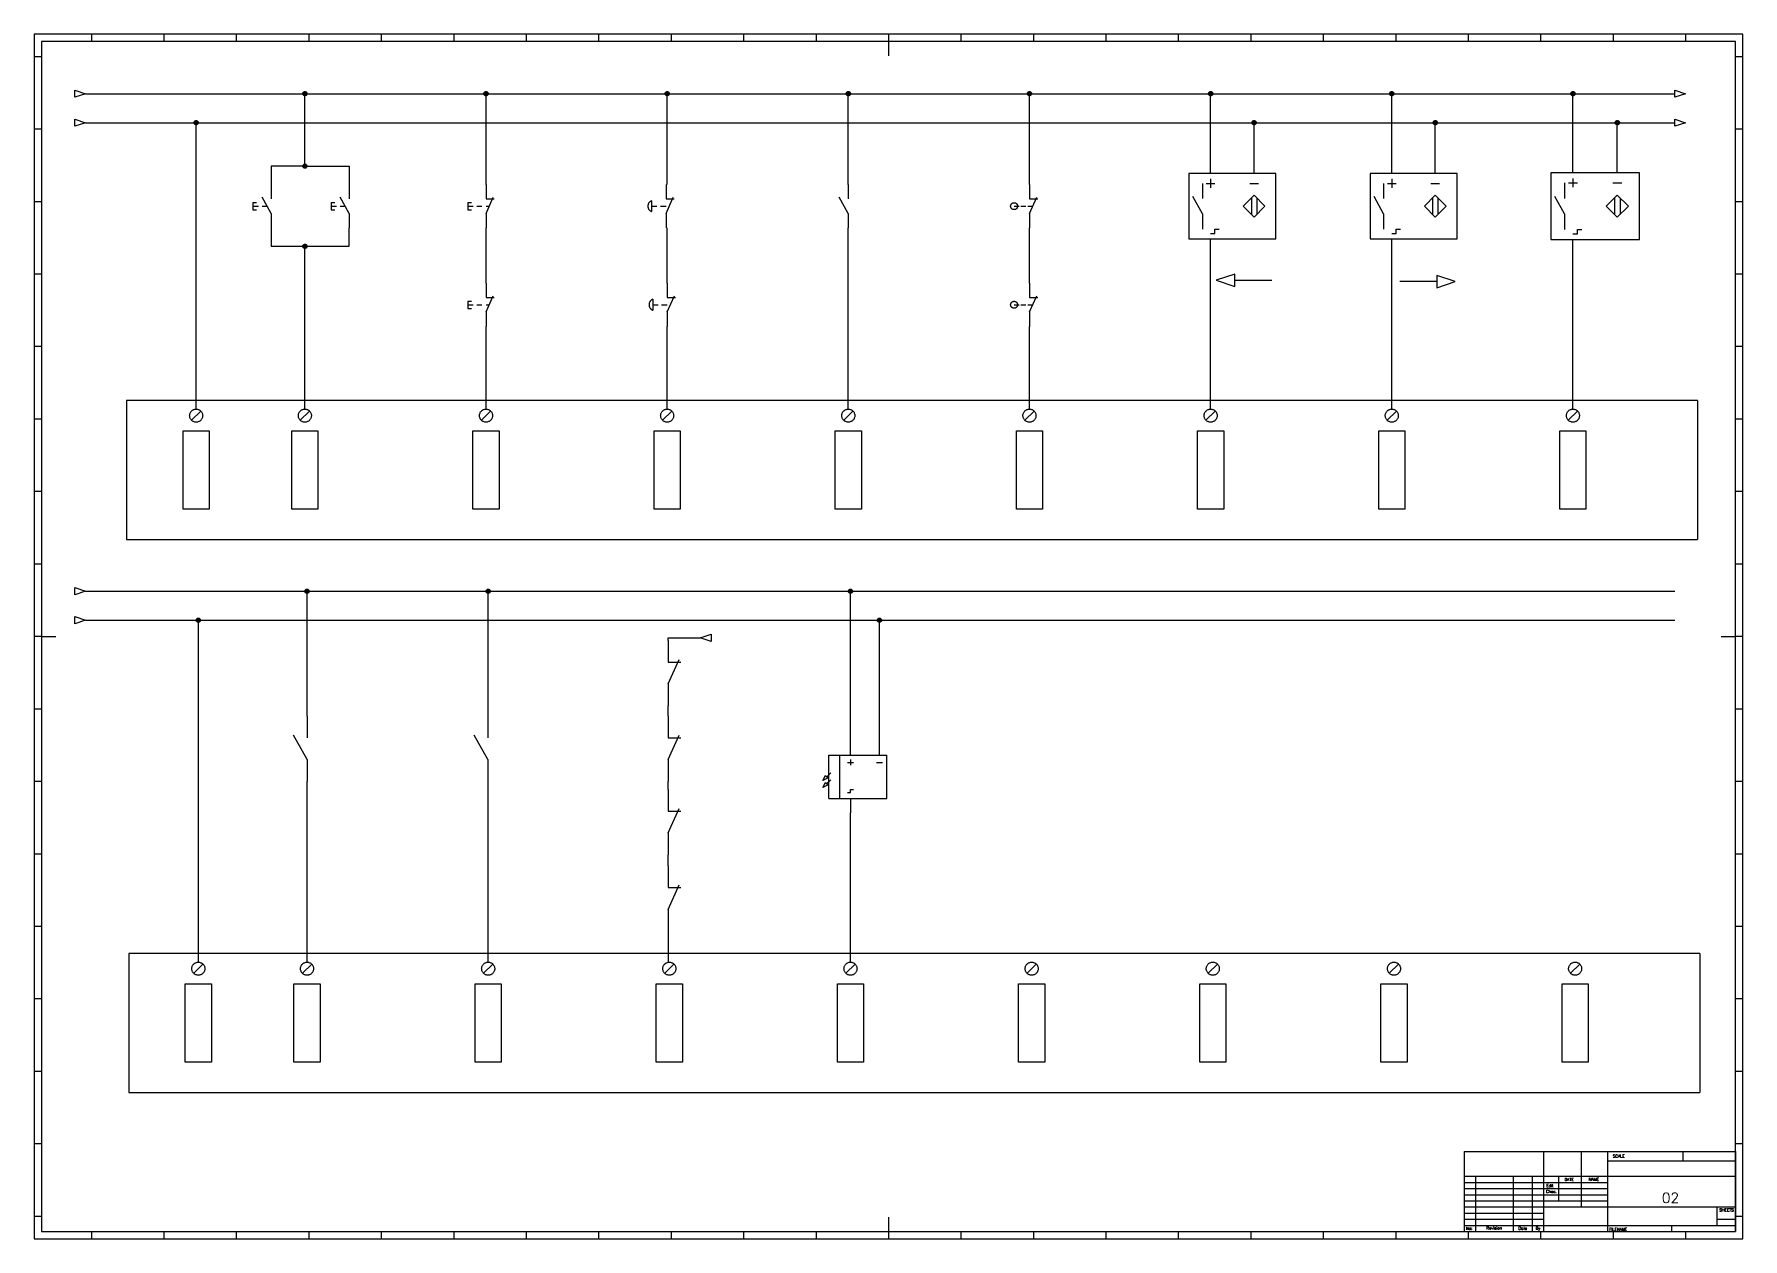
# Paper-space layout 'IEC A0 Title Block' of a CAD drawing. Header units: millimetres. Extents: x 5 to 1184, y 5 to 836.
# The model-space entities are those that its viewports show. They can reach past a viewport. Long polylines and large blocks are cut down to what shows.
import ezdxf
from ezdxf.enums import TextEntityAlignment as Align

# ---------------------------------------------------------------- set-up
doc = ezdxf.new("R2010")
doc.units = ezdxf.units.MM
doc.header["$LTSCALE"] = 12
for name, color, linetype in [('025', 1, 'Continuous'), ('035', 5, 'Continuous'), ('07', 7, 'Continuous'), ('DESC', 7, 'Continuous'), ('MISC', 7, 'Continuous'), ('RED_2.5mm^2', 1, 'Continuous'), ('SYMS', 7, 'Continuous'), ('TAGS', 7, 'Continuous'), ('TERMS', 7, 'Continuous'), ('WIRENO', 7, 'Continuous'), ('WIREREF', 7, 'Continuous'), ('WIREREF_DEST', 7, 'Continuous'), ('XREF', 7, 'Continuous')]:
    doc.layers.add(name, color=color, linetype=linetype)
doc.styles.add('ISO Proportional', font='isocp.shx')
doc.styles.add('WD', font='romans.shx')
doc.styles.add('WD_IEC', font='ISOCP2.shx', dxfattribs={"width": 0.9, "height": 4})

psp = doc.layouts.new('IEC A0 Title Block')

msp = doc.modelspace()

# ---------------------------------------------------------------- texts
at = {"insert": (1103.3, 61.8), "char_height": 6.5, "attachment_point": 1}
msp.add_mtext_dynamic_manual_height_columns('1403-03-24', width=69.389, gutter_width=35, heights=[9.86], dxfattribs=at)
at = {"layer": 'RED_2.5mm^2', "color": 0, "insert": (382.5, 261.7), "char_height": 12, "attachment_point": 1, "rotation": 90}
msp.add_mtext_dynamic_manual_height_columns('{\\f@Arial Unicode MS|b0|i0|c0|p34;ALARM DRIVE}', width=115.976, gutter_width=35, heights=[0], dxfattribs=at)
at = {"layer": 'RED_2.5mm^2', "attachment_point": 1, "style": 'WD_IEC'}
for s, width, heights, insert, char_height in [('lOADER', 48.135, [4.31], (995.9, 67.7), 10), ('KORKE MEYBOD', 96.336, [5.05], (1093.4, 30.2), 8.5)]:
    msp.add_mtext_dynamic_manual_height_columns(s, width=width, gutter_width=35, heights=heights, dxfattribs=dict(at, insert=insert, char_height=char_height))

# ---------------------------------------------------------------- blocks, each defined once
blk = doc.blocks.new('IEC_border_a0')
at = {"layer": '035', "color": 0}
for p, q in [((0, 841), (0, 0)), ((1189, 841), (0, 841)), ((105, 841), (105, 836)), ((1189, 0), (1189, 841)), ((44.5, 836), (44.5, 831)), ((94.5, 836), (94.5, 831)), ((144.5, 836), (144.5, 831)), ((194.5, 836), (194.5, 831)), ((244.5, 836), (244.5, 831)), ((294.5, 836), (294.5, 831)), ((344.5, 836), (344.5, 831)), ((394.5, 836), (394.5, 831)), ((444.5, 836), (444.5, 831)), ((494.5, 836), (494.5, 831)), ((544.5, 836), (544.5, 831)), ((594.5, 836), (594.5, 831)), ((644.5, 836), (644.5, 831)), ((694.5, 836), (694.5, 831)), ((744.5, 836), (744.5, 831)), ((794.5, 836), (794.5, 831)), ((844.5, 836), (844.5, 831)), ((894.5, 836), (894.5, 831)), ((944.5, 836), (944.5, 831)), ((994.5, 836), (994.5, 831)), ((1044.5, 836), (1044.5, 831)), ((1094.5, 836), (1094.5, 831)), ((1144.5, 836), (1144.5, 831)), ((10, 820.5), (5, 820.5)), ((1184, 820.5), (1179, 820.5)), ((10, 770.5), (5, 770.5)), ((1184, 770.5), (1179, 770.5)), ((10, 720.5), (5, 720.5)), ((1184, 720.5), (1179, 720.5)), ((10, 670.5), (5, 670.5)), ((1184, 670.5), (1179, 670.5)), ((10, 620.5), (5, 620.5)), ((1184, 620.5), (1179, 620.5)), ((0, 594), (5, 594)), ((10, 570.5), (5, 570.5)), ((1184, 570.5), (1179, 570.5)), ((10, 520.5), (5, 520.5)), ((1184, 520.5), (1179, 520.5)), ((10, 470.5), (5, 470.5)), ((1184, 470.5), (1179, 470.5)), ((10, 420.5), (5, 420.5)), ((1184, 420.5), (1179, 420.5)), ((1184, 420.5), (1179, 420.5)), ((10, 370.5), (5, 370.5)), ((1184, 370.5), (1179, 370.5)), ((10, 320.5), (5, 320.5)), ((1184, 320.5), (1179, 320.5)), ((0, 297), (5, 297)), ((10, 270.5), (5, 270.5)), ((1184, 270.5), (1179, 270.5)), ((1184, 270.5), (1179, 270.5)), ((10, 220.5), (5, 220.5)), ((1184, 220.5), (1179, 220.5)), ((10, 170.5), (5, 170.5)), ((1184, 170.5), (1179, 170.5)), ((10, 120.5), (5, 120.5)), ((1184, 120.5), (1179, 120.5)), ((10, 70.5), (5, 70.5)), ((1184, 70.5), (1179, 70.5)), ((10, 20.4), (5.1, 20.4)), ((1184, 20.4), (1179, 20.4)), ((0, 0), (1189, 0)), ((44.5, 10), (44.5, 5)), ((94.5, 10), (94.5, 5)), ((144.5, 10), (144.5, 5)), ((194.5, 10), (194.5, 5)), ((210, 0), (210, 5)), ((244.5, 10), (244.5, 5)), ((294.5, 10), (294.5, 5)), ((344.5, 10), (344.5, 5)), ((394.5, 10), (394.5, 5)), ((400, 0), (400, 5)), ((444.5, 10), (444.5, 5)), ((494.5, 10), (494.5, 5)), ((544.5, 10), (544.5, 5)), ((590, 0), (590, 5)), ((594.5, 10), (594.5, 5)), ((644.5, 10), (644.5, 5)), ((694.5, 10), (694.5, 5)), ((744.5, 10), (744.5, 5)), ((744.5, 10), (744.5, 5)), ((794.5, 10), (794.5, 5)), ((794.5, 0), (794.5, 5)), ((844.5, 10), (844.5, 5)), ((894.5, 10), (894.5, 5)), ((944.5, 10), (944.5, 5)), ((994.5, 10), (994.5, 5)), ((999, 0), (999, 5)), ((1044.5, 10), (1044.5, 5)), ((1094.5, 10), (1094.5, 5)), ((1144.5, 10), (1144.5, 5))]:
    blk.add_line(p, q, dxfattribs=at)
blk.add_lwpolyline([(10, 10), (1179, 10), (1179, 831), (10, 831)], close=True, dxfattribs=at)
at = {"layer": '07', "color": 0}
for p, q in [((594.5, 831), (594.5, 821)), ((10, 420.5), (20, 420.5)), ((1169, 420.5), (1179, 420.5)), ((594.5, 20), (594.5, 10))]:
    blk.add_line(p, q, dxfattribs=at)
blk.add_lwpolyline([(5, 5), (1184, 5), (1184, 836), (5, 836)], close=True, dxfattribs=at)
at = {"layer": '035', "color": 0, "style": 'ISO Proportional'}
for s, p in [('1', (18.3, 831.5)), ('2', (68.2, 831.5)), ('3', (118.2, 831.5)), ('4', (167.9, 831.5)), ('5', (218.3, 831.5)), ('6', (268.2, 831.5)), ('7', (318.2, 831.5)), ('8', (368.4, 831.5)), ('9', (418.5, 831.5)), ('10', (467.7, 831.5)), ('11', (517.5, 831.5)), ('12', (567.5, 831.5)), ('13', (618.4, 831.5)), ('14', (668.5, 831.5)), ('15', (717.7, 831.5)), ('16', (767.5, 831.5)), ('17', (817.7, 831.5)), ('18', (867.5, 831.5)), ('19', (917.5, 831.5)), ('20', (968.4, 831.5)), ('21', (1018.5, 831.5)), ('22', (1067.7, 831.5)), ('23', (1117.5, 831.5)), ('24', (1167.5, 831.5)), ('A', (6, 793.8)), ('A', (1180, 793.8)), ('B', (6, 743.8)), ('B', (1180, 743.8)), ('C', (6, 693.8)), ('C', (1180, 693.8)), ('D', (6, 643.8)), ('D', (1180, 643.8)), ('E', (6, 593.8)), ('E', (1180, 593.8)), ('F', (6, 543.8)), ('F', (1180, 543.8)), ('G', (6, 493.8)), ('G', (1180, 493.8)), ('H', (6, 443.8)), ('H', (1180, 443.8)), ('J', (6, 393.8)), ('J', (1180, 393.8)), ('K', (6, 343.8)), ('K', (1180, 343.8)), ('L', (6, 293.7)), ('L', (1180, 293.7)), ('M', (6, 243.7)), ('M', (1180, 243.7)), ('N', (6, 193.7)), ('N', (1180, 193.7)), ('P', (6, 143.7)), ('P', (1180, 143.7)), ('Q', (6, 93.7)), ('Q', (1180, 93.7)), ('R', (6.1, 43.7)), ('R', (1180, 43.7)), ('1', (18.3, 5.5)), ('2', (68.2, 5.5)), ('3', (118.2, 5.5)), ('4', (167.9, 5.5)), ('5', (218.3, 5.5)), ('6', (268.2, 5.5)), ('7', (318.2, 5.5)), ('8', (368.4, 5.5)), ('9', (418.5, 5.5)), ('10', (467.7, 5.5)), ('11', (517.5, 5.5)), ('12', (567.5, 5.5)), ('13', (618.4, 5.5)), ('14', (668.5, 5.5)), ('15', (717.7, 5.5)), ('16', (767.5, 5.5)), ('17', (817.7, 5.5)), ('18', (867.5, 5.5)), ('19', (917.5, 5.5)), ('20', (968.4, 5.5)), ('21', (1018.5, 5.5)), ('22', (1067.7, 5.5)), ('23', (1117.5, 5.5)), ('24', (1167.5, 5.5))]:
    blk.add_text(s, height=3.5, dxfattribs=at).set_placement(p)
blk = doc.blocks.new('IEC_tblock_a0')
at = {"layer": '035'}
for p, q in [((-106.6, 55.2), (-106.6, 17)), ((-88.4, 48.9), (0, 48.9)), ((-36.4, 55.2), (-36.4, 48.9)), ((-179.4, 38.2), (-179.4, 0)), ((-153.4, 38.2), (-153.4, 0)), ((-140.4, 38.2), (-140.4, 0)), ((-122.2, 38.2), (-122.2, 21.2)), ((-187.2, 34), (-88.4, 34)), ((-187.2, 29.8), (-88.4, 29.8)), ((-187.2, 25.5), (-88.4, 25.5)), ((-187.2, 21.2), (-88.4, 21.2)), ((-187.2, 17), (-132.6, 17)), ((-187.2, 12.8), (-132.6, 12.8)), ((-187.2, 8.5), (-132.6, 8.5)), ((-187.2, 4.2), (0, 4.2)), ((-44.2, 4.2), (-44.2, 0)), ((-13, 8.5), (0, 8.5))]:
    blk.add_line(p, q, dxfattribs=at)
at = {"layer": '07'}
for p, q in [((-187.2, 55.2), (0, 55.2)), ((-187.2, 55.2), (-187.2, 0)), ((-132.6, 55.2), (-132.6, 0)), ((-88.4, 55.2), (-88.4, 0)), ((0, 55.2), (0, 0)), ((-187.2, 38.2), (0, 38.2)), ((-132.6, 17), (0, 17)), ((-13, 17), (-13, 4.2)), ((-187.2, 0), (0, 0))]:
    blk.add_line(p, q, dxfattribs=at)
at = {"style": 'WD'}
for tag, p in [('SCALE', (-69.9, 51.1)), ('SH', (-8.7, 10.1)), ('FILENAME', (-68.1, 0.8))]:
    blk.add_attdef(tag, p, '', height=2, dxfattribs=at)
for tag, height, p in [('CKDATE', 2, (-114.9, 26.6)), ('EDDATE', 2, (-115, 30.8)), ('EDBY', 2, (-98, 30.9)), ('CKBY', 2, (-97.9, 26.3)), ('PROJDESC', 5, (-45.9, 29.2)), ('DWGDESC', 5, (-44.9, 19.7)), ('DWGNO', 3.5, (-48.5, 9.5))]:
    blk.add_attdef(tag, text='', height=height, dxfattribs=at).set_placement(p, align=Align.CENTER)
at = {"style": 'WD', "flags": 1}
blk.add_attdef('WD_TB', (-120.9, 11.9), '', height=2, dxfattribs=at)
at = {"layer": '025', "style": 'WD'}
for s, p in [('SCALE', (-80.6, 51.1)), ('NAME', (-97.7, 35.1)), ('No:', (-183.8, 1.2)), ('Revision', (-166.5, 1.5)), ('Date', (-146.8, 1.3)), ('By', (-136.3, 1.4))]:
    blk.add_text(s, height=2, dxfattribs=at).set_placement(p, align=Align.CENTER)
for s, p in [('DATE', (-118, 35)), ('Chec.', (-130.8, 26.7)), ('Edit', (-130.6, 30.7)), ('SHEETS', (-11.2, 14)), ('FILENAME', (-87.2, 0.6))]:
    blk.add_text(s, height=2, dxfattribs=at).set_placement(p)
blk = doc.blocks.new('PLCIO_F85')
blk.add_line((1036, 48), (1036, -48))
at = {"layer": 'SYMS'}
for p, q in [((-48, 48), (-48, -48)), ((1036, 48), (-48, 48)), ((-3.2, 34.3), (3.2, 40.7)), ((71.8, 34.3), (78.2, 40.7)), ((196.8, 34.3), (203.2, 40.7)), ((321.8, 34.3), (328.2, 40.7)), ((446.8, 34.3), (453.2, 40.7)), ((571.8, 34.3), (578.2, 40.7)), ((696.8, 34.3), (703.2, 40.7)), ((821.8, 34.3), (828.2, 40.7)), ((946.8, 34.3), (953.2, 40.7)), ((-9, -27), (-9, 27)), ((-9, 27), (9, 27)), ((9, 27), (9, -27)), ((66, -27), (66, 27)), ((66, 27), (84, 27)), ((84, 27), (84, -27)), ((191, -27), (191, 27)), ((191, 27), (209, 27)), ((209, 27), (209, -27)), ((316, -27), (316, 27)), ((316, 27), (334, 27)), ((334, 27), (334, -27)), ((441, -27), (441, 27)), ((441, 27), (459, 27)), ((459, 27), (459, -27)), ((566, -27), (566, 27)), ((566, 27), (584, 27)), ((584, 27), (584, -27)), ((691, -27), (691, 27)), ((691, 27), (709, 27)), ((709, 27), (709, -27)), ((816, -27), (816, 27)), ((816, 27), (834, 27)), ((834, 27), (834, -27)), ((941, -27), (941, 27)), ((941, 27), (959, 27)), ((959, 27), (959, -27)), ((9, -27), (-9, -27)), ((84, -27), (66, -27)), ((209, -27), (191, -27)), ((334, -27), (316, -27)), ((459, -27), (441, -27)), ((584, -27), (566, -27)), ((709, -27), (691, -27)), ((834, -27), (816, -27)), ((959, -27), (941, -27)), ((-48, -48), (1036, -48))]:
    blk.add_line(p, q, dxfattribs=at)
for centre in [(0, 37.5), (75, 37.5), (200, 37.5), (325, 37.5), (450, 37.5), (575, 37.5), (700, 37.5), (825, 37.5), (950, 37.5)]:
    blk.add_circle(centre, 4.5, dxfattribs=at)
at = {"layer": 'SYMS', "style": 'WD_IEC', "width": 0.9}
for tag, p in [('TERMDESC01', (6.2, 60)), ('TERMDESC02', (81.2, 60)), ('TERMDESC03', (206.2, 60)), ('TERMDESC04', (331.2, 60)), ('TERMDESC05', (456.2, 60)), ('TERMDESC06', (581.2, 60)), ('TERMDESC07', (706.2, 60)), ('TERMDESC08', (831.2, 60)), ('TERMDESC09', (956.2, 60))]:
    blk.add_attdef(tag, text='', height=12, rotation=90, dxfattribs=at).set_placement(p, align=Align.TOP_LEFT)
at = {"layer": 'SYMS', "style": 'WD_IEC', "width": 0.9, "flags": 1}
for tag, p in [('X2TERM01', (0, 42)), ('X2TERM02', (75, 42)), ('X2TERM03', (200, 42)), ('X2TERM04', (325, 42)), ('X2TERM05', (450, 42)), ('X2TERM06', (575, 42)), ('X2TERM07', (700, 42)), ('X2TERM08', (825, 42)), ('X2TERM09', (950, 42))]:
    blk.add_attdef(tag, text='', height=1.92, rotation=90, dxfattribs=at).set_placement(p, align=Align.RIGHT)
at = {"layer": 'SYMS', "style": 'WD_IEC', "width": 0.9}
for tag, p in [('TERM01', (15, 42)), ('TERM02', (90, 42)), ('TERM03', (215, 42)), ('TERM04', (340, 42)), ('TERM05', (465, 42)), ('TERM06', (590, 42)), ('TERM07', (715, 42)), ('TERM08', (840, 42)), ('TERM09', (965, 42))]:
    blk.add_attdef(tag, text='', height=12, rotation=90, dxfattribs=at).set_placement(p, align=Align.TOP_RIGHT)
at = {"layer": 'SYMS', "style": 'WD_IEC'}
for tag, width, p in [('INST', 0.8, (-159, 0)), ('MFG', 0.8, (-123, 0)), ('CAT', 0.8, (-105, 0)), ('LINE1', 0.9, (-87, 0)), ('LINE2', 0.9, (-69, 0)), ('DESC', 0.9, (-50.8, 0)), ('TAG', 0.9, (-30.9, 0)), ('LOC', 0.8, (-141, 0))]:
    blk.add_attdef(tag, text='', height=15, rotation=90, dxfattribs=dict(at, width=width)).set_placement(p, align=Align.CENTER)
at = {"layer": 'SYMS', "style": 'WD_IEC', "width": 0.7}
for tag, p in [('TAGA01', (0, 0)), ('TAGA02', (75, 0)), ('TAGA03', (200, 0)), ('TAGA04', (325, 0)), ('TAGA05', (450, 0)), ('TAGA06', (575, 0)), ('TAGA07', (700, 0)), ('TAGA08', (825, 0)), ('TAGA09', (950, 0))]:
    blk.add_attdef(tag, text='', height=12, rotation=90, dxfattribs=at).set_placement(p, align=Align.MIDDLE_CENTER)
at = {"layer": 'SYMS', "linetype": 'Continuous', "style": 'WD_IEC', "width": 0.9, "flags": 9}
blk.add_attdef('ASSYCODE', text='', height=1.92, rotation=90, dxfattribs=at).set_placement((-102.9, -22.1), align=Align.CENTER)
at = {"layer": 'SYMS', "style": 'WD_IEC', "width": 0.9}
for tag, p in [('DESCA01', (-9, -111)), ('DESCB01', (9, -111)), ('DESCC01', (27, -111)), ('DESCD01', (45, -111)), ('DESCE01', (63, -111)), ('DESCA02', (66, -111)), ('DESCB02', (84, -111)), ('DESCC02', (102, -111)), ('DESCD02', (120, -111)), ('DESCE02', (138, -111)), ('DESCA03', (191, -111)), ('DESCB03', (209, -111)), ('DESCC03', (227, -111)), ('DESCD03', (245, -111)), ('DESCE03', (263, -111)), ('DESCA04', (316, -111)), ('DESCB04', (334, -111)), ('DESCC04', (352, -111)), ('DESCD04', (370, -111)), ('DESCE04', (388, -111)), ('DESCA05', (441, -111)), ('DESCB05', (459, -111)), ('DESCC05', (477, -111)), ('DESCD05', (495, -111)), ('DESCE05', (513, -111)), ('DESCA06', (566, -111)), ('DESCB06', (584, -111)), ('DESCC06', (602, -111)), ('DESCD06', (620, -111)), ('DESCE06', (638, -111)), ('DESCA07', (691, -111)), ('DESCB07', (709, -111)), ('DESCC07', (727, -111)), ('DESCD07', (745, -111)), ('DESCE07', (763, -111)), ('DESCA08', (816, -111)), ('DESCB08', (834, -111)), ('DESCC08', (852, -111)), ('DESCD08', (870, -111)), ('DESCE08', (888, -111)), ('DESCA09', (941, -111)), ('DESCB09', (959, -111)), ('DESCC09', (977, -111)), ('DESCD09', (995, -111)), ('DESCE09', (1013, -111))]:
    blk.add_attdef(tag, text='', height=15, rotation=90, dxfattribs=at).set_placement(p, align=Align.RIGHT)
blk = doc.blocks.new('WDDOT')
for radius in [0.72, 0.449, 0.223]:
    blk.add_circle((0, 0), radius)
blk = doc.blocks.new('VPB11')
for p, q in [((0, 7.5), (0, 2.5)), ((-6.25, 1.25), (-6.25, -1.25)), ((-6.25, 1.25), (-5, 1.25)), ((-6.25, 0), (-4.375, 0)), ((0, -2.5), (-3.125, 3.125)), ((-3.125, 0), (-1.389, 0)), ((-6.25, -1.25), (-5, -1.25)), ((0, -2.5), (0, -7.5))]:
    blk.add_line(p, q)
at = {"style": 'WD_IEC'}
for tag, p in [('INST', (-8, 10.25)), ('LOC', (-8, 6.75)), ('TAG1', (-8, 3.25)), ('DESC2', (-8, -13.85)), ('DESC1', (-8, -10.35)), ('DESC3', (-8, -17.35))]:
    blk.add_attdef(tag, text='', height=2.5, dxfattribs=at).set_placement(p, align=Align.RIGHT)
blk.add_attdef('TERM01', text='', height=2, rotation=90, dxfattribs=at).set_placement((-1, 7.5), align=Align.RIGHT)
at = {"style": 'WD_IEC', "flags": 1}
for tag, p, height in [('X2TERM01', (0, 7.5), 0.32), ('X1LINK', (0, 0), 0.32), ('CONTACT', (0.5, 4.5), 1), ('COMMON', (1.75, 3.25), 1), ('ASSYCODE', (1, -4), 1), ('FAMILY', (1, -5.5), 1), ('X8TERM02', (0, -7.5), 0.32), ('CATDESC', (1, -7), 1)]:
    blk.add_attdef(tag, p, '', height=height, dxfattribs=at)
at = {"style": 'WD_IEC', "flags": 9}
for tag, p in [('MFG', (-8.5, -0.25)), ('CAT', (-8.5, -2.75))]:
    blk.add_attdef(tag, text='', height=1.5, dxfattribs=at).set_placement(p, align=Align.RIGHT)
at = {"style": 'WD_IEC'}
blk.add_attdef('TERM02', (-1, -7.5), '', height=2, rotation=90, dxfattribs=at)
at = {"lineweight": 15, "style": 'WD_IEC'}
blk.add_attdef('XREF', text='', height=2.5, dxfattribs=at).set_placement((-8, -6.35), align=Align.RIGHT)
blk = doc.blocks.new('VPB12')
for p, q in [((0, 7.5), (0, 2.5)), ((-6.25, 1.25), (-6.25, -1.25)), ((-6.25, 1.25), (-5, 1.25)), ((-6.25, 0), (-4.38, 0)), ((-3.12, 0), (-1.39, 0)), ((0, -2.5), (2.5, 3.12)), ((0, 2.5), (2.87, 2.5)), ((0, 0), (1.11, 0)), ((-6.25, -1.25), (-5, -1.25)), ((0, -2.5), (0, -7.5))]:
    blk.add_line(p, q)
at = {"style": 'WD_IEC'}
for tag, p in [('INST', (-8, 10.25)), ('LOC', (-8, 6.75)), ('TAG1', (-8, 3.25)), ('DESC2', (-8, -13.85)), ('DESC1', (-8, -10.35)), ('DESC3', (-8, -17.35))]:
    blk.add_attdef(tag, text='', height=2.5, dxfattribs=at).set_placement(p, align=Align.RIGHT)
blk.add_attdef('TERM01', text='', height=2, rotation=90, dxfattribs=at).set_placement((-1, 7.5), align=Align.RIGHT)
at = {"style": 'WD_IEC', "flags": 1}
for tag, p, height in [('X2TERM01', (0, 7.5), 0.32), ('CONTACT', (0.5, 4.5), 1), ('X1LINK', (1.5, 0), 0.32), ('COMMON', (1.75, 3.25), 1), ('ASSYCODE', (1, -4), 1), ('FAMILY', (1, -5.5), 1), ('X8TERM02', (0, -7.5), 0.32), ('CATDESC', (1, -7), 1)]:
    blk.add_attdef(tag, p, '', height=height, dxfattribs=at)
at = {"style": 'WD_IEC', "flags": 9}
for tag, p in [('MFG', (-8.5, -0.25)), ('CAT', (-8.5, -2.75))]:
    blk.add_attdef(tag, text='', height=1.5, dxfattribs=at).set_placement(p, align=Align.RIGHT)
at = {"style": 'WD_IEC'}
blk.add_attdef('TERM02', (-1, -7.5), '', height=2, rotation=90, dxfattribs=at)
at = {"lineweight": 15, "style": 'WD_IEC'}
blk.add_attdef('XREF', text='', height=2.5, dxfattribs=at).set_placement((-8, -6.35), align=Align.RIGHT)
blk = doc.blocks.new('VPB12M')
for p, q in [((0, 7.5), (0, 2.5)), ((-5, 1.875), (-5, -1.875)), ((-5, 0), (-3.125, 0)), ((-1.94444, 0), (0, 0)), ((0, -2.5), (2.5, 3.125)), ((0, 2.5), (2.8678, 2.5)), ((0, -2.5), (0, -7.5))]:
    blk.add_line(p, q)
blk.add_arc((-4.21875, 0), 2.03125, 112.61986495, 247.38013505)
at = {"style": 'WD_IEC'}
for tag, p in [('INST', (-8, 10.25)), ('LOC', (-8, 6.75)), ('TAG1', (-8, 3.25)), ('DESC2', (-8, -13.85)), ('DESC1', (-8, -10.35)), ('DESC3', (-8, -17.35))]:
    blk.add_attdef(tag, text='', height=2.5, dxfattribs=at).set_placement(p, align=Align.RIGHT)
blk.add_attdef('TERM01', text='', height=2, rotation=90, dxfattribs=at).set_placement((-1, 7.5), align=Align.RIGHT)
at = {"style": 'WD_IEC', "flags": 1}
for tag, p, height in [('X2TERM01', (0, 7.5), 0.32), ('CONTACT', (0.5, 4.5), 1), ('X1LINK', (1.5, 0), 0.32), ('COMMON', (1.75, 3.25), 1), ('ASSYCODE', (1, -4), 1), ('FAMILY', (1, -5.5), 1), ('X8TERM02', (0, -7.5), 0.32), ('CATDESC', (1, -7), 1)]:
    blk.add_attdef(tag, p, '', height=height, dxfattribs=at)
at = {"style": 'WD_IEC', "flags": 9}
for tag, p in [('MFG', (-8.5, -0.25)), ('CAT', (-8.5, -2.75))]:
    blk.add_attdef(tag, text='', height=1.5, dxfattribs=at).set_placement(p, align=Align.RIGHT)
at = {"style": 'WD_IEC'}
blk.add_attdef('TERM02', (-1, -7.5), '', height=2, rotation=90, dxfattribs=at)
at = {"lineweight": 15, "style": 'WD_IEC'}
blk.add_attdef('XREF', text='', height=2.5, dxfattribs=at).set_placement((-8, -6.35), align=Align.RIGHT)
blk = doc.blocks.new('VCR21')
for p, q in [((0, 7.5), (0, 2.5)), ((0, -2.5), (-3.12, 3.12)), ((0, -2.5), (0, -7.5))]:
    blk.add_line(p, q)
at = {"style": 'WD_IEC'}
for tag, p in [('INST', (-5.25, 6.75)), ('LOC', (-5.25, 3.75)), ('TAG2', (-5.25, 0.75)), ('XREF', (-5.25, -3.75)), ('DESC2', (-5.25, -9.75)), ('DESC1', (-5.25, -6.75)), ('DESC3', (-5.25, -12.75))]:
    blk.add_attdef(tag, text='', height=2.5, dxfattribs=at).set_placement(p, align=Align.RIGHT)
blk.add_attdef('TERM01', text='', height=2, rotation=90, dxfattribs=at).set_placement((-1, 7.5), align=Align.RIGHT)
at = {"style": 'WD_IEC', "flags": 1}
for tag, p, height in [('X2TERM01', (0, 7.5), 0.32), ('X4LINK', (-2.75, 0), 0.32), ('X1LINK', (-0.5, 0), 0.32), ('CONTACT', (4, -3.5), 1), ('COMMON', (5.25, -4.75), 1), ('X8TERM02', (0, -7.5), 0.32), ('FAMILY', (4, -5), 1)]:
    blk.add_attdef(tag, p, '', height=height, dxfattribs=at)
at = {"style": 'WD_IEC'}
blk.add_attdef('TERM02', (-1, -7.5), '', height=2, rotation=90, dxfattribs=at)
blk = doc.blocks.new('VLS12C')
for p, q in [((0, 7.5), (0, 2.5)), ((-5.3, 0), (-3.61, 0)), ((-5.3, 0), (-3.61, 0)), ((-2.94, 0), (-1.25, 0)), ((-2.94, 0), (-1.25, 0)), ((-0.58, 0), (1.11, 0)), ((-0.58, 0), (1.11, 0)), ((0, -2.5), (2.5, 3.12)), ((0, 2.5), (2.87, 2.5)), ((0, -2.5), (0, -7.5))]:
    blk.add_line(p, q)
at = {"linetype": 'Continuous'}
blk.add_circle((-5.3, 0), 1.2, dxfattribs=at)
at = {"style": 'WD_IEC'}
for tag, p in [('INST', (-11.5, 6.75)), ('LOC', (-11.5, 3.75)), ('TAG1', (-11.5, 0.75)), ('DESC1', (-11.5, -6.75)), ('XREF', (-11.5, -3.75)), ('DESC3', (-11.5, -12.75)), ('DESC2', (-11.5, -9.75))]:
    blk.add_attdef(tag, text='', height=2.5, dxfattribs=at).set_placement(p, align=Align.RIGHT)
blk.add_attdef('TERM01', text='', height=2, rotation=90, dxfattribs=at).set_placement((-1, 7.5), align=Align.RIGHT)
at = {"style": 'WD_IEC', "flags": 1}
for tag, p, height in [('X2TERM01', (0, 7.5), 0.32), ('MFG', (2.75, 6.5), 1.5), ('X1LINK', (2, 0), 0.32), ('CAT', (2.75, 4), 1.5), ('ASSYCODE', (1, -4), 1), ('FAMILY', (1, -5.5), 1), ('CONTACT', (1.05, -1.35), 1), ('COMMON', (2.3, -2.6), 1), ('X8TERM02', (0, -7.5), 0.32), ('CATDESC', (1, -7), 1)]:
    blk.add_attdef(tag, p, '', height=height, dxfattribs=at)
at = {"style": 'WD_IEC'}
blk.add_attdef('TERM02', (-1, -7.5), '', height=2, rotation=90, dxfattribs=at)
at = {"lineweight": 15, "style": 'WD_IEC'}
blk.add_attdef('WDTAGALT', text='', height=2.5, dxfattribs=at).set_placement((-11.5, -15.75), align=Align.RIGHT)
blk = doc.blocks.new('Q020401L')
for p, q in [((4, 0.5), (2.5, 0)), ((2.5, 0), (4, -0.5)), ((4, -0.5), (4, 0.5)), ((4, 0), (7, 0))]:
    blk.add_line(p, q)
blk.add_solid([(4, -0.5), (4, 0.5), (2.5, 0)])
blk = doc.blocks.new('VPX11IN3')
for p, q in [((-1.875, 5.25), (-1.875, 1.75)), ((-1, 5.25), (1, 5.25)), ((0, 6.25), (0, 4.25)), ((9, 5.25), (11, 5.25)), ((-1.875, -1.75), (-4.0625, 2.1875)), ((9.375, 1.875), (9.375, -1.875)), ((10.625, 1.875), (10.625, -1.875)), ((-1.875, -1.75), (-1.875, -5.25)), ((0, -6.25), (1, -6.25)), ((1, -6.25), (1, -5.25)), ((1, -5.25), (2, -5.25))]:
    blk.add_line(p, q)
for points in [[(-5, -7.5), (15, -7.5), (15, 7.5), (-5, 7.5)], [(10, 2.5), (12.5, 0), (10, -2.5), (7.5, 0)]]:
    blk.add_lwpolyline(points, close=True)
at = {"style": 'WD_IEC'}
blk.add_text('Fe', height=2.5, dxfattribs=at).set_placement((6.875, 0), align=Align.MIDDLE_RIGHT)
for tag, p in [('TERM02', (-1, 8.5)), ('TERM03', (9, 8.5))]:
    blk.add_attdef(tag, p, '', height=2, rotation=90, dxfattribs=at)
for tag, p in [('INST', (-6.75, 10.25)), ('LOC', (-6.75, 6.75)), ('TAG1', (-6.75, 3.25)), ('DESC1', (-6.75, -5.2)), ('DESC2', (-6.75, -8.7)), ('DESC3', (-6.75, -12.2)), ('WDTAGALT', (-6.25, -15.125))]:
    blk.add_attdef(tag, text='', height=2.5, dxfattribs=at).set_placement(p, align=Align.RIGHT)
at = {"style": 'WD_IEC', "flags": 1}
for tag, p, height in [('X2TERM02', (0, 7.5), 0.32), ('X2TERM03', (10, 7.5), 0.32), ('MFG', (17.75, 6.5), 1.5), ('CAT', (17.75, 4), 1.5), ('ASSYCODE', (16, -4), 1), ('X8TERM01', (0, -7.5), 0.32), ('FAMILY', (16, -5.5), 1), ('CATDESC', (16, -7), 1)]:
    blk.add_attdef(tag, p, '', height=height, dxfattribs=at)
at = {"lineweight": 15, "style": 'WD_IEC'}
blk.add_attdef('XREF', text='', height=2.5, dxfattribs=at).set_placement((-6.75, -1.35), align=Align.RIGHT)
at = {"style": 'WD_IEC'}
blk.add_attdef('TERM01', text='', height=2, rotation=90, dxfattribs=at).set_placement((-1, -8.5), align=Align.RIGHT)
blk = doc.blocks.new('VCR22')
for p, q in [((0, 7.5), (0, 2.5)), ((0, -2.5), (2.5, 3.12)), ((0, 2.5), (2.87, 2.5)), ((0, -2.5), (0, -7.5))]:
    blk.add_line(p, q)
at = {"style": 'WD_IEC'}
for tag, p in [('INST', (-5.25, 5.25)), ('LOC', (-5.25, 2.25)), ('TAG2', (-5.25, -0.75)), ('XREF', (-5.25, -3.75)), ('DESC2', (-5.25, -9.75)), ('DESC1', (-5.25, -6.75)), ('DESC3', (-5.25, -12.75))]:
    blk.add_attdef(tag, text='', height=2.5, dxfattribs=at).set_placement(p, align=Align.RIGHT)
blk.add_attdef('TERM01', text='', height=2, rotation=90, dxfattribs=at).set_placement((-1, 7.5), align=Align.RIGHT)
at = {"style": 'WD_IEC', "flags": 1}
for tag, p, height in [('X2TERM01', (0, 7.5), 0.32), ('X4LINK', (-0.55, 0), 0.32), ('X1LINK', (1.92, 0), 0.32), ('CONTACT', (4, -3.5), 1), ('COMMON', (5.25, -4.75), 1), ('X8TERM02', (0, -7.5), 0.32), ('FAMILY', (4, -5), 1)]:
    blk.add_attdef(tag, p, '', height=height, dxfattribs=at)
at = {"style": 'WD_IEC'}
blk.add_attdef('TERM02', (-1, -7.5), '', height=2, rotation=90, dxfattribs=at)
blk = doc.blocks.new('HA1D1')
blk.add_lwpolyline([(0, 0), (3.75, 1.25), (3.75, -1.25)], close=True)
at = {"style": 'WD_IEC'}
for tag, height, flags, p in [('WIRENO', 2.5, 8, (-1.25, 1)), ('SIGCODE', 1, 1, (5, 1.8))]:
    blk.add_attdef(tag, text='', height=height, dxfattribs=dict(at, flags=flags)).set_placement(p, align=Align.RIGHT)
at = {"style": 'WD_IEC', "flags": 1}
blk.add_attdef('X4TERM01', (0, 0), '', height=0.32, dxfattribs=at)
at = {"style": 'WD_IEC'}
blk.add_attdef('XREF', text='', height=2.5, dxfattribs=at).set_placement((5, 0), align=Align.MIDDLE_LEFT)
blk.add_attdef('DESC1', text='', height=2.5, dxfattribs=at).set_placement((-1.25, -1), align=Align.TOP_RIGHT)
blk = doc.blocks.new('HA1D3')
blk.add_lwpolyline([(0, 0), (-3.75, -1.25), (-3.75, 1.25)], close=True)
at = {"style": 'WD_IEC'}
blk.add_attdef('XREF', text='', height=2.5, dxfattribs=at).set_placement((-5, 0), align=Align.MIDDLE_RIGHT)
at = {"style": 'WD_IEC', "flags": 1}
blk.add_attdef('SIGCODE', text='', height=1, dxfattribs=at).set_placement((-2.5, 1.8), align=Align.RIGHT)
at = {"style": 'WD_IEC'}
for tag, p, height, flags in [('X1TERM01', (0, 0), 0.32, 1), ('WIRENO', (1.25, 1), 2.5, 8)]:
    blk.add_attdef(tag, p, '', height=height, dxfattribs=dict(at, flags=flags))
blk.add_attdef('DESC1', text='', height=2.5, dxfattribs=at).set_placement((1.25, -1), align=Align.TOP_LEFT)
blk = doc.blocks.new('WD_WNH')
at = {"linetype": 'Continuous', "style": 'WD_IEC', "width": 0.8}
blk.add_attdef('WIRENO', text='', height=2.5, dxfattribs=at).set_placement((0, 0.75), align=Align.CENTER)
at = {"style": 'WD_IEC', "flags": 1}
for tag, p in [('W08USER', (0, 0.375)), ('W04USER', (0, 0.875)), ('W05USER', (0, 0.75)), ('W09USER', (0, 0.25)), ('W03USER', (0, 1)), ('W06USER', (0, 0.625)), ('W07USER', (0, 0.5)), ('W02USER', (0, 1.125)), ('W01USER', (0, 1.25)), ('W10USER', (0, 0.125))]:
    blk.add_attdef(tag, text='', height=0.08, dxfattribs=at).set_placement(p, align=Align.CENTER)
blk = doc.blocks.new('HA1S1')
blk.add_lwpolyline([(0, 1.25), (3.75, 0), (0, -1.25)], close=True)
at = {"style": 'WD_IEC'}
for tag, height, flags, p in [('WIRENO', 2.5, 8, (-1.25, 1)), ('SIGCODE', 1, 1, (5, 1.8))]:
    blk.add_attdef(tag, text='', height=height, dxfattribs=dict(at, flags=flags)).set_placement(p, align=Align.RIGHT)
at = {"style": 'WD_IEC', "flags": 1}
blk.add_attdef('X4TERM01', (0, 0), '', height=0.32, dxfattribs=at)
at = {"style": 'WD_IEC'}
blk.add_attdef('XREF', text='', height=2.5, dxfattribs=at).set_placement((5, 0), align=Align.MIDDLE_LEFT)
blk.add_attdef('DESC1', text='', height=2.5, dxfattribs=at).set_placement((-1.25, -1), align=Align.TOP_RIGHT)
blk = doc.blocks.new('VPE1B15')
for p, q in [((0, 7.5), (0, 12.5)), ((10, 7.5), (10, 12.5)), ((-7.5, -7.5), (-7.5, 7.5)), ((-7.5, 7.5), (12.5, 7.5)), ((-3.75, 7.5), (-3.75, -7.5)), ((0, 5.94), (0, 3.94)), ((12.5, -7.5), (12.5, 7.5)), ((-9.54, -1.34), (-8.63, 0.48)), ((-8.63, 0.48), (-7.72, -0.43)), ((-8.18, 0.02), (-6.81, 1.39)), ((-1, 4.94), (1, 4.94)), ((9, 4.94), (11, 4.94)), ((-7.72, -0.43), (-9.54, -1.34)), ((-9.54, -3.74), (-8.63, -1.93)), ((-7.72, -2.83), (-9.54, -3.74)), ((-8.63, -1.93), (-7.72, -2.83)), ((-8.18, -2.38), (-6.81, -1.02)), ((-1, -5.43), (0, -5.43)), ((0, -5.43), (0, -4.43)), ((0, -4.43), (1, -4.43)), ((-7.5, -7.5), (12.5, -7.5)), ((0, -7.5), (0, -12.5))]:
    blk.add_line(p, q)
for points in [[(-8.63, 0.48), (-7.72, -0.43), (-9.54, -1.34)], [(-8.63, -1.93), (-7.72, -2.83), (-9.54, -3.74)]]:
    blk.add_solid(points)
at = {"style": 'WD_IEC'}
for tag, p in [('INST', (-11.5, 12)), ('LOC', (-11.5, 8)), ('XREF', (-11.5, -1.35)), ('TAG1', (-11.5, 3.25)), ('DESC1', (-11.5, -5.2)), ('DESC3', (-11.5, -13.2)), ('DESC2', (-11.5, -9.2))]:
    blk.add_attdef(tag, text='', height=2.5, dxfattribs=at).set_placement(p, align=Align.RIGHT)
for tag, p in [('TERM01', (-1, 12.23)), ('TERM02', (9, 12.23))]:
    blk.add_attdef(tag, text='', height=2, rotation=90, dxfattribs=at).set_placement(p, align=Align.RIGHT)
at = {"style": 'WD_IEC', "flags": 1}
for tag, p, height in [('X2TERM01', (0, 12.5), 0.32), ('X2TERM02', (10, 12.5), 0.32), ('MFG', (13.04, 6.06), 1.5), ('X4LINK', (-7.5, 0), 0.32), ('X1LINK', (12.5, 0), 0.32), ('CAT', (13.04, 3.56), 1.5), ('ASSYCODE', (13.12, -4.38), 1), ('FAMILY', (13.12, -5.88), 1), ('CATDESC', (13.12, -7.38), 1), ('X8TERM03', (0, -12.5), 0.32)]:
    blk.add_attdef(tag, p, '', height=height, dxfattribs=at)
at = {"style": 'WD_IEC'}
blk.add_attdef('TERM03', (-1, -12.96), '', height=2, rotation=90, dxfattribs=at)

# ---------------------------------------------------------------- linework, layer by layer
at = {"layer": 'RED_2.5mm^2', "color": 0}
for p, q in [((40.5, 799.9), (1137, 799.9)), ((191.8, 749.9), (191.8, 799.9)), ((316.8, 737.3), (316.8, 799.9)), ((441.8, 737.3), (441.8, 799.9)), ((566.8, 737.3), (566.8, 799.9)), ((691.8, 737.3), (691.8, 799.9)), ((816.8, 744.8), (816.8, 799.9)), ((941.8, 744.8), (941.8, 799.9)), ((1066.8, 745.2), (1066.8, 799.9)), ((40.5, 779.9), (1137, 779.9)), ((116.8, 582.3), (116.8, 779.9)), ((846.8, 744.8), (846.8, 779.9)), ((971.8, 744.8), (971.8, 779.9)), ((1097.4, 745.2), (1097.4, 779.9)), ((191.8, 749.9), (168.5, 749.9)), ((168.5, 749.9), (168.5, 737.3)), ((191.8, 749.9), (222.4, 749.9)), ((222.4, 749.9), (222.4, 737.3)), ((168.5, 707.3), (168.5, 694.6)), ((222.4, 694.6), (222.4, 707.3)), ((316.8, 669.3), (316.8, 707.3)), ((441.8, 669.3), (441.8, 707.3)), ((566.8, 582.3), (566.8, 707.3)), ((691.8, 669.3), (691.8, 707.3)), ((816.8, 582.3), (816.8, 699.8)), ((941.8, 582.3), (941.8, 699.8)), ((1066.8, 582.3), (1066.8, 699.3)), ((168.5, 694.6), (222.4, 694.6)), ((191.8, 582.3), (191.8, 694.6)), ((316.8, 582.3), (316.8, 639.3)), ((441.8, 582.3), (441.8, 639.3)), ((691.8, 582.3), (691.8, 639.3)), ((40.5, 456.7), (1137, 456.7)), ((193.3, 370.5), (193.3, 456.7)), ((318.3, 370.5), (318.3, 456.7)), ((568.3, 353.7), (568.3, 456.7)), ((40.5, 436.7), (1137, 436.7)), ((118.3, 200.8), (118.3, 436.7)), ((588.3, 353.7), (588.3, 436.7)), ((442.6, 422.7), (442.6, 424.6)), ((442.6, 424.6), (464.6, 424.6)), ((442.6, 370.5), (442.6, 377.7)), ((193.3, 200.8), (193.3, 325.5)), ((318.3, 200.8), (318.3, 325.5)), ((442.6, 319.9), (442.6, 325.5)), ((568.3, 200.8), (568.3, 303.7)), ((442.6, 267.2), (442.6, 274.9)), ((442.6, 222.2), (442.6, 200.8))]:
    msp.add_line(p, q, dxfattribs=at)

# ---------------------------------------------------------------- block references
msp.add_blockref('IEC_border_a0', (0, 4.9))
ref = msp.add_blockref('IEC_tblock_a0', (1179, 14.9))
ref.add_attrib('DWGDESC', '02', dxfattribs={"height": 7, "style": 'WD'}).set_placement((1134.1, 34.7), align=Align.CENTER)
at = {"layer": 'SYMS'}
ref = msp.add_blockref('HA1D3', (40.5, 799.9), dxfattribs=dict(at, xscale=2, yscale=2, zscale=2))
ref.add_attrib('XREF', '01.6', dxfattribs={"layer": 'XREF', "height": 7, "style": 'WD_IEC'}).set_placement((30.5, 799.9), align=Align.MIDDLE_RIGHT)
ref.add_attrib('WIRENO', '+24V', (43, 801.9), dxfattribs={"layer": 'WIREREF_DEST', "height": 7, "style": 'WD_IEC', "flags": 8})
ref = msp.add_blockref('HA1S1', (1137, 799.9), dxfattribs=dict(at, xscale=2, yscale=2, zscale=2))
ref.add_attrib('XREF', '03.1', dxfattribs={"layer": 'XREF', "height": 7, "style": 'WD_IEC'}).set_placement((1147, 799.9), align=Align.MIDDLE_LEFT)
ref.add_attrib('WIRENO', '+24V', dxfattribs={"layer": 'WIREREF', "height": 7, "style": 'WD_IEC', "flags": 8}).set_placement((1134.5, 801.9), align=Align.RIGHT)
at = {"layer": 'SYMS', "color": 0, "xscale": 2, "yscale": 2, "zscale": 2}
for p in [(191.8, 799.9), (316.8, 799.9), (441.8, 799.9), (566.8, 799.9), (691.8, 799.9), (816.8, 799.9), (846.8, 779.9), (191.8, 749.9), (191.8, 694.6), (193.3, 456.7), (318.3, 456.7), (118.3, 436.7)]:
    msp.add_blockref('WDDOT', p, dxfattribs=at)
at = {"layer": 'SYMS', "xscale": 2, "yscale": 2, "zscale": 2}
for p in [(941.8, 799.9), (1066.8, 799.9), (116.8, 779.9), (971.8, 779.9), (1097.4, 779.9), (568.3, 456.7), (588.3, 436.7)]:
    msp.add_blockref('WDDOT', p, dxfattribs=at)
at = {"layer": 'SYMS'}
ref = msp.add_blockref('HA1D3', (40.5, 779.9), dxfattribs=dict(at, xscale=2, yscale=2, zscale=2))
ref.add_attrib('XREF', '01.6', dxfattribs={"layer": 'XREF', "height": 7, "style": 'WD_IEC'}).set_placement((30.5, 779.9), align=Align.MIDDLE_RIGHT)
ref.add_attrib('WIRENO', '0V', (43, 781.9), dxfattribs={"layer": 'WIREREF_DEST', "height": 7, "style": 'WD_IEC', "flags": 8})
ref = msp.add_blockref('HA1S1', (1137, 779.9), dxfattribs=dict(at, xscale=2, yscale=2, zscale=2))
ref.add_attrib('XREF', '03.1', dxfattribs={"layer": 'XREF', "height": 7, "style": 'WD_IEC'}).set_placement((1147, 779.9), align=Align.MIDDLE_LEFT)
ref.add_attrib('WIRENO', '0V', dxfattribs={"layer": 'WIREREF', "height": 7, "style": 'WD_IEC', "flags": 8}).set_placement((1134.5, 781.9), align=Align.RIGHT)
at = {"layer": 'SYMS', "color": 0}
ref = msp.add_blockref('VPX11IN3', (816.8, 722.3), dxfattribs=dict(at, xscale=3, yscale=3, zscale=3))
ref.add_attrib('TERM03', 'BU', (843.8, 747.8), dxfattribs={"layer": 'TERMS', "height": 7, "rotation": 90, "style": 'WD_IEC'})
ref.add_attrib('TERM02', 'BN', (813.8, 747.8), dxfattribs={"layer": 'TERMS', "height": 7, "rotation": 90, "style": 'WD_IEC'})
ref.add_attrib('TERM01', 'BK', dxfattribs={"layer": 'TERMS', "height": 7, "rotation": 90, "style": 'WD_IEC'}).set_placement((813.8, 696.8), align=Align.RIGHT)
ref.add_attrib('TAG1', 'BQ1', dxfattribs={"layer": 'TAGS', "height": 7, "style": 'WD_IEC'}).set_placement((796.5, 732), align=Align.RIGHT)
ref = msp.add_blockref('VPX11IN3', (941.8, 722.3), dxfattribs=dict(at, xscale=3, yscale=3, zscale=3))
ref.add_attrib('TERM03', 'BU', (968.8, 747.8), dxfattribs={"layer": 'TERMS', "height": 7, "rotation": 90, "style": 'WD_IEC'})
ref.add_attrib('TERM02', 'BN', (938.8, 747.8), dxfattribs={"layer": 'TERMS', "height": 7, "rotation": 90, "style": 'WD_IEC'})
ref.add_attrib('TERM01', 'BK', dxfattribs={"layer": 'TERMS', "height": 7, "rotation": 90, "style": 'WD_IEC'}).set_placement((938.8, 696.8), align=Align.RIGHT)
ref.add_attrib('TAG1', 'BQ2', dxfattribs={"layer": 'TAGS', "height": 7, "style": 'WD_IEC'}).set_placement((921.5, 732), align=Align.RIGHT)
ref = msp.add_blockref('VPX11IN3', (1066.8, 722.3), dxfattribs=dict(at, xscale=3.06, yscale=3.06, zscale=3.06))
ref.add_attrib('TERM03', 'BU', (1094.3, 748.3), dxfattribs={"layer": 'TERMS', "height": 7, "rotation": 90, "style": 'WD_IEC'})
ref.add_attrib('TERM02', 'BN', (1063.7, 748.3), dxfattribs={"layer": 'TERMS', "height": 7, "rotation": 90, "style": 'WD_IEC'})
ref.add_attrib('TERM01', 'BK', dxfattribs={"layer": 'TERMS', "height": 7, "rotation": 90, "style": 'WD_IEC'}).set_placement((1063.7, 696.2), align=Align.RIGHT)
ref.add_attrib('DESC2', 'SENSOR', dxfattribs={"layer": 'DESC', "height": 7, "style": 'WD_IEC'}).set_placement((1046.8, 689.9), align=Align.RIGHT)
ref.add_attrib('DESC1', 'KATS ', dxfattribs={"layer": 'DESC', "height": 7, "style": 'WD_IEC'}).set_placement((1046.1, 706.3), align=Align.RIGHT)
ref.add_attrib('TAG1', 'BQ3', dxfattribs={"layer": 'TAGS', "height": 7, "style": 'WD_IEC'}).set_placement((1046.1, 732.2), align=Align.RIGHT)
ref = msp.add_blockref('VPB11', (168.5, 722.3), dxfattribs=dict(at, xscale=2, yscale=2, zscale=2))
ref.add_attrib('TAG1', 'S1', dxfattribs={"layer": 'TAGS', "height": 7, "style": 'WD_IEC'}).set_placement((152.5, 728.8), align=Align.RIGHT)
ref = msp.add_blockref('VPB11', (222.4, 722.3), dxfattribs=dict(at, xscale=2, yscale=2, zscale=2))
ref.add_attrib('TAG1', 'S2', dxfattribs={"layer": 'TAGS', "height": 7, "style": 'WD_IEC'}).set_placement((206.4, 728.8), align=Align.RIGHT)
ref = msp.add_blockref('VPB12', (316.8, 722.3), dxfattribs=dict(at, xscale=2, yscale=2, zscale=2))
ref.add_attrib('TAG1', 'STOP1', dxfattribs={"layer": 'TAGS', "height": 7, "style": 'WD_IEC'}).set_placement((300.8, 728.8), align=Align.RIGHT)
ref = msp.add_blockref('VPB12M', (441, 722.3), dxfattribs=dict(at, xscale=2, yscale=2, zscale=2))
ref.add_attrib('TAG1', 'EMG1', dxfattribs={"layer": 'TAGS', "height": 7, "style": 'WD_IEC'}).set_placement((425, 728.8), align=Align.RIGHT)
ref = msp.add_blockref('VCR21', (566.8, 722.3), dxfattribs=dict(at, xscale=2, yscale=2, zscale=2))
ref.add_attrib('TAG2', 'KM1', dxfattribs={"layer": 'TAGS', "height": 7, "style": 'WD_IEC'}).set_placement((556.3, 723.8), align=Align.RIGHT)
ref = msp.add_blockref('VLS12C', (691.8, 722.3), dxfattribs=dict(at, xscale=2, yscale=2, zscale=2))
ref.add_attrib('TAG1', 'MS1', dxfattribs={"layer": 'TAGS', "height": 7, "style": 'WD_IEC'}).set_placement((668.8, 723.8), align=Align.RIGHT)
at = {"layer": 'SYMS', "color": 0, "xscale": 8.488543338755406, "yscale": 8.488543338755406, "zscale": 8.488543338755406}
for p, rotation in [((799.5, 671.2), 0.05396333778552175), ((1006.8, 670.3), 180.0539633377855)]:
    msp.add_blockref('Q020401L', p, dxfattribs=dict(at, rotation=rotation))
at = {"layer": 'SYMS', "color": 0}
ref = msp.add_blockref('VPB12', (316.8, 654.3), dxfattribs=dict(at, xscale=2, yscale=2, zscale=2))
ref.add_attrib('TAG1', 'STOP2', dxfattribs={"layer": 'TAGS', "height": 7, "style": 'WD_IEC'}).set_placement((300.8, 660.8), align=Align.RIGHT)
ref = msp.add_blockref('VPB12M', (441.8, 654.3), dxfattribs=dict(at, xscale=2, yscale=2, zscale=2))
ref.add_attrib('TAG1', 'EMG2', dxfattribs={"layer": 'TAGS', "height": 7, "style": 'WD_IEC'}).set_placement((425.8, 660.8), align=Align.RIGHT)
ref = msp.add_blockref('VLS12C', (691.8, 654.3), dxfattribs=dict(at, xscale=2, yscale=2, zscale=2))
ref.add_attrib('TAG1', 'MS2', dxfattribs={"layer": 'TAGS', "height": 7, "style": 'WD_IEC'}).set_placement((668.8, 655.8), align=Align.RIGHT)
ref = msp.add_blockref('PLCIO_F85', (116.8, 540.3), dxfattribs=at)
ref.add_attrib('TERM01', 'S/S', dxfattribs={"layer": 'TERMS', "height": 12, "rotation": 90, "style": 'WD_IEC', "width": 0.9}).set_placement((131.8, 582.3), align=Align.TOP_RIGHT)
ref.add_attrib('TAGA01', 'S/S', dxfattribs={"layer": 'TAGS', "height": 12, "rotation": 90, "style": 'WD_IEC', "width": 0.7}).set_placement((116.8, 540.3), align=Align.MIDDLE_CENTER)
ref.add_attrib('TAG', 'IN PUT', dxfattribs={"layer": 'TAGS', "height": 15, "rotation": 90, "style": 'WD_IEC', "width": 0.9}).set_placement((85.9, 540.3), align=Align.CENTER)
ref.add_attrib('CAT', '14 SS2', dxfattribs={"layer": 'MISC', "height": 15, "rotation": 90, "style": 'WD_IEC', "width": 0.8}).set_placement((62.6, 541.5), align=Align.CENTER)
ref.add_attrib('MFG', 'DELTA', dxfattribs={"layer": 'MISC', "height": 15, "rotation": 90, "style": 'WD_IEC', "width": 0.8}).set_placement((44.6, 541.5), align=Align.CENTER)
ref.add_attrib('TERM02', 'X0', dxfattribs={"layer": 'TERMS', "height": 12, "rotation": 90, "style": 'WD_IEC', "width": 0.9}).set_placement((206.8, 582.3), align=Align.TOP_RIGHT)
ref.add_attrib('TAGA02', 'IN0', dxfattribs={"layer": 'TAGS', "height": 12, "rotation": 90, "style": 'WD_IEC', "width": 0.7}).set_placement((191.8, 540.3), align=Align.MIDDLE_CENTER)
ref.add_attrib('TERM03', 'X1', dxfattribs={"layer": 'TERMS', "height": 12, "rotation": 90, "style": 'WD_IEC', "width": 0.9}).set_placement((331.8, 582.3), align=Align.TOP_RIGHT)
ref.add_attrib('TAGA03', 'IN1', dxfattribs={"layer": 'TAGS', "height": 12, "rotation": 90, "style": 'WD_IEC', "width": 0.7}).set_placement((316.8, 540.3), align=Align.MIDDLE_CENTER)
ref.add_attrib('TERM04', 'X2', dxfattribs={"layer": 'TERMS', "height": 12, "rotation": 90, "style": 'WD_IEC', "width": 0.9}).set_placement((456.8, 582.3), align=Align.TOP_RIGHT)
ref.add_attrib('TAGA04', 'IN2', dxfattribs={"layer": 'TAGS', "height": 12, "rotation": 90, "style": 'WD_IEC', "width": 0.7}).set_placement((441.8, 540.3), align=Align.MIDDLE_CENTER)
ref.add_attrib('TERM05', 'X3', dxfattribs={"layer": 'TERMS', "height": 12, "rotation": 90, "style": 'WD_IEC', "width": 0.9}).set_placement((581.8, 582.3), align=Align.TOP_RIGHT)
ref.add_attrib('TAGA05', 'IN3', dxfattribs={"layer": 'TAGS', "height": 12, "rotation": 90, "style": 'WD_IEC', "width": 0.7}).set_placement((566.8, 540.3), align=Align.MIDDLE_CENTER)
ref.add_attrib('TERM06', 'X4', dxfattribs={"layer": 'TERMS', "height": 12, "rotation": 90, "style": 'WD_IEC', "width": 0.9}).set_placement((706.8, 582.3), align=Align.TOP_RIGHT)
ref.add_attrib('TAGA06', 'IN4', dxfattribs={"layer": 'TAGS', "height": 12, "rotation": 90, "style": 'WD_IEC', "width": 0.7}).set_placement((691.8, 540.3), align=Align.MIDDLE_CENTER)
ref.add_attrib('TERM07', 'X5', dxfattribs={"layer": 'TERMS', "height": 12, "rotation": 90, "style": 'WD_IEC', "width": 0.9}).set_placement((831.8, 582.3), align=Align.TOP_RIGHT)
ref.add_attrib('TAGA07', 'IN5', dxfattribs={"layer": 'TAGS', "height": 12, "rotation": 90, "style": 'WD_IEC', "width": 0.7}).set_placement((816.8, 540.3), align=Align.MIDDLE_CENTER)
ref.add_attrib('TERM08', 'X6', dxfattribs={"layer": 'TERMS', "height": 12, "rotation": 90, "style": 'WD_IEC', "width": 0.9}).set_placement((956.8, 582.3), align=Align.TOP_RIGHT)
ref.add_attrib('TAGA08', 'IN6', dxfattribs={"layer": 'TAGS', "height": 12, "rotation": 90, "style": 'WD_IEC', "width": 0.7}).set_placement((941.8, 540.3), align=Align.MIDDLE_CENTER)
ref.add_attrib('TERM09', 'X7', dxfattribs={"layer": 'TERMS', "height": 12, "rotation": 90, "style": 'WD_IEC', "width": 0.9}).set_placement((1081.8, 582.3), align=Align.TOP_RIGHT)
ref.add_attrib('TAGA09', 'IN7', dxfattribs={"layer": 'TAGS', "height": 12, "rotation": 90, "style": 'WD_IEC', "width": 0.7}).set_placement((1066.8, 540.3), align=Align.MIDDLE_CENTER)
at = {"layer": 'SYMS'}
ref = msp.add_blockref('HA1D3', (40.5, 456.7), dxfattribs=dict(at, xscale=2, yscale=2, zscale=2))
ref.add_attrib('XREF', '01.6', dxfattribs={"layer": 'XREF', "height": 7, "style": 'WD_IEC'}).set_placement((30.5, 456.7), align=Align.MIDDLE_RIGHT)
ref.add_attrib('WIRENO', '+24V', (43, 458.7), dxfattribs={"layer": 'WIREREF_DEST', "height": 7, "style": 'WD_IEC', "flags": 8})
ref = msp.add_blockref('HA1D3', (40.5, 436.7), dxfattribs=dict(at, xscale=2, yscale=2, zscale=2))
ref.add_attrib('XREF', '01.6', dxfattribs={"layer": 'XREF', "height": 7, "style": 'WD_IEC'}).set_placement((30.5, 436.7), align=Align.MIDDLE_RIGHT)
ref.add_attrib('WIRENO', '0V', (43, 438.7), dxfattribs={"layer": 'WIREREF_DEST', "height": 7, "style": 'WD_IEC', "flags": 8})
at = {"layer": 'SYMS', "color": 0}
ref = msp.add_blockref('HA1D1', (464.6, 424.6), dxfattribs=dict(at, xscale=2, yscale=2, zscale=2))
ref.add_attrib('XREF', '01.12', dxfattribs={"layer": 'XREF', "height": 7, "style": 'WD_IEC'}).set_placement((474.6, 424.6), align=Align.MIDDLE_LEFT)
ref.add_attrib('WIRENO', '24V', dxfattribs={"layer": 'WIREREF_DEST', "height": 7, "style": 'WD_IEC', "flags": 8}).set_placement((462.1, 426.6), align=Align.RIGHT)
ref = msp.add_blockref('VCR22', (442.6, 400.2), dxfattribs=dict(at, xscale=3, yscale=3, zscale=3))
ref.add_attrib('TAG2', 'KF1', dxfattribs={"layer": 'TAGS', "height": 7, "style": 'WD_IEC'}).set_placement((426.9, 398), align=Align.RIGHT)
ref = msp.add_blockref('VCR21', (193.3, 348), dxfattribs=dict(at, xscale=3, yscale=3, zscale=3))
ref.add_attrib('TAG2', 'KM2', dxfattribs={"layer": 'TAGS', "height": 7, "style": 'WD_IEC'}).set_placement((177.5, 350.3), align=Align.RIGHT)
ref = msp.add_blockref('VCR21', (318.1, 348), dxfattribs=dict(at, xscale=3, yscale=3, zscale=3))
ref.add_attrib('TAG2', 'FLOTER', dxfattribs={"layer": 'TAGS', "height": 7, "style": 'WD_IEC'}).set_placement((302.4, 350.3), align=Align.RIGHT)
ref = msp.add_blockref('VCR22', (442.6, 348), dxfattribs=dict(at, xscale=3, yscale=3, zscale=3))
ref.add_attrib('TAG2', 'KF2', dxfattribs={"layer": 'TAGS', "height": 7, "style": 'WD_IEC'}).set_placement((426.9, 345.8), align=Align.RIGHT)
ref = msp.add_blockref('VPE1B15', (568.3, 328.7), dxfattribs=dict(at, xscale=2, yscale=2, zscale=2))
ref.add_attrib('TERM02', 'BU', dxfattribs={"layer": 'TERMS', "height": 4, "rotation": 90, "style": 'WD_IEC'}).set_placement((586.3, 353.2), align=Align.RIGHT)
ref.add_attrib('TERM01', 'BN', dxfattribs={"layer": 'TERMS', "height": 4, "rotation": 90, "style": 'WD_IEC'}).set_placement((566.3, 353.2), align=Align.RIGHT)
ref.add_attrib('TERM03', 'BK', (566.3, 302.8), dxfattribs={"layer": 'TERMS', "height": 4, "rotation": 90, "style": 'WD_IEC'})
ref.add_attrib('TAG1', 'BX1', dxfattribs={"layer": 'TAGS', "height": 7, "style": 'WD_IEC'}).set_placement((545.3, 335.2), align=Align.RIGHT)
ref.add_attrib('DESC1', 'FOLARD', dxfattribs={"layer": 'DESC', "height": 7, "style": 'WD_IEC'}).set_placement((545.3, 318.3), align=Align.RIGHT)
ref = msp.add_blockref('VCR22', (442.6, 297.4), dxfattribs=dict(at, xscale=3, yscale=3, zscale=3))
ref.add_attrib('TAG2', 'KF3', dxfattribs={"layer": 'TAGS', "height": 7, "style": 'WD_IEC'}).set_placement((426.9, 295.1), align=Align.RIGHT)
ref = msp.add_blockref('VCR22', (442.6, 244.7), dxfattribs=dict(at, xscale=3, yscale=3, zscale=3))
ref.add_attrib('TAG2', 'KF4', dxfattribs={"layer": 'TAGS', "height": 7, "style": 'WD_IEC'}).set_placement((426.9, 242.5), align=Align.RIGHT)
ref = msp.add_blockref('PLCIO_F85', (118.3, 158.8), dxfattribs=at)
ref.add_attrib('TERM01', 'S/S', dxfattribs={"layer": 'TERMS', "height": 12, "rotation": 90, "style": 'WD_IEC', "width": 0.9}).set_placement((133.3, 200.8), align=Align.TOP_RIGHT)
ref.add_attrib('TAGA01', 'S/S', dxfattribs={"layer": 'TAGS', "height": 12, "rotation": 90, "style": 'WD_IEC', "width": 0.7}).set_placement((118.3, 158.8), align=Align.MIDDLE_CENTER)
ref.add_attrib('TAG', 'IN PUT1', dxfattribs={"layer": 'TAGS', "height": 15, "rotation": 90, "style": 'WD_IEC', "width": 0.9}).set_placement((87.4, 158.8), align=Align.CENTER)
ref.add_attrib('CAT', '16 SP11R', dxfattribs={"layer": 'MISC', "height": 15, "rotation": 90, "style": 'WD_IEC', "width": 0.8}).set_placement((64.1, 160), align=Align.CENTER)
ref.add_attrib('MFG', 'DELTA', dxfattribs={"layer": 'MISC', "height": 15, "rotation": 90, "style": 'WD_IEC', "width": 0.8}).set_placement((46.1, 160), align=Align.CENTER)
ref.add_attrib('TERM02', 'X20', dxfattribs={"layer": 'TERMS', "height": 12, "rotation": 90, "style": 'WD_IEC', "width": 0.9}).set_placement((208.3, 200.8), align=Align.TOP_RIGHT)
ref.add_attrib('TAGA02', 'IN20', dxfattribs={"layer": 'TAGS', "height": 12, "rotation": 90, "style": 'WD_IEC', "width": 0.7}).set_placement((193.3, 158.8), align=Align.MIDDLE_CENTER)
ref.add_attrib('TERM03', 'X21', dxfattribs={"layer": 'TERMS', "height": 12, "rotation": 90, "style": 'WD_IEC', "width": 0.9}).set_placement((333.3, 200.8), align=Align.TOP_RIGHT)
ref.add_attrib('TAGA03', 'IN21', dxfattribs={"layer": 'TAGS', "height": 12, "rotation": 90, "style": 'WD_IEC', "width": 0.7}).set_placement((318.3, 158.8), align=Align.MIDDLE_CENTER)
ref.add_attrib('TERM04', 'X22', dxfattribs={"layer": 'TERMS', "height": 12, "rotation": 90, "style": 'WD_IEC', "width": 0.9}).set_placement((458.3, 200.8), align=Align.TOP_RIGHT)
ref.add_attrib('TAGA04', 'IN22', dxfattribs={"layer": 'TAGS', "height": 12, "rotation": 90, "style": 'WD_IEC', "width": 0.7}).set_placement((443.3, 158.8), align=Align.MIDDLE_CENTER)
ref.add_attrib('TERM05', 'X23', dxfattribs={"layer": 'TERMS', "height": 12, "rotation": 90, "style": 'WD_IEC', "width": 0.9}).set_placement((583.3, 200.8), align=Align.TOP_RIGHT)
ref.add_attrib('TAGA05', 'IN23', dxfattribs={"layer": 'TAGS', "height": 12, "rotation": 90, "style": 'WD_IEC', "width": 0.7}).set_placement((568.3, 158.8), align=Align.MIDDLE_CENTER)
ref.add_attrib('TERM06', 'X24', dxfattribs={"layer": 'TERMS', "height": 12, "rotation": 90, "style": 'WD_IEC', "width": 0.9}).set_placement((708.3, 200.8), align=Align.TOP_RIGHT)
ref.add_attrib('TAGA06', 'IN24', dxfattribs={"layer": 'TAGS', "height": 12, "rotation": 90, "style": 'WD_IEC', "width": 0.7}).set_placement((693.3, 158.8), align=Align.MIDDLE_CENTER)
ref.add_attrib('TERM07', 'X25', dxfattribs={"layer": 'TERMS', "height": 12, "rotation": 90, "style": 'WD_IEC', "width": 0.9}).set_placement((833.3, 200.8), align=Align.TOP_RIGHT)
ref.add_attrib('TAGA07', 'IN25', dxfattribs={"layer": 'TAGS', "height": 12, "rotation": 90, "style": 'WD_IEC', "width": 0.7}).set_placement((818.3, 158.8), align=Align.MIDDLE_CENTER)
ref.add_attrib('TERM08', 'X26', dxfattribs={"layer": 'TERMS', "height": 12, "rotation": 90, "style": 'WD_IEC', "width": 0.9}).set_placement((958.3, 200.8), align=Align.TOP_RIGHT)
ref.add_attrib('TAGA08', 'IN26', dxfattribs={"layer": 'TAGS', "height": 12, "rotation": 90, "style": 'WD_IEC', "width": 0.7}).set_placement((943.3, 158.8), align=Align.MIDDLE_CENTER)
ref.add_attrib('TERM09', 'X27', dxfattribs={"layer": 'TERMS', "height": 12, "rotation": 90, "style": 'WD_IEC', "width": 0.9}).set_placement((1083.3, 200.8), align=Align.TOP_RIGHT)
ref.add_attrib('TAGA09', 'IN27', dxfattribs={"layer": 'TAGS', "height": 12, "rotation": 90, "style": 'WD_IEC', "width": 0.7}).set_placement((1068.3, 158.8), align=Align.MIDDLE_CENTER)
at = {"layer": 'WIRENO', "color": 0}
ref = msp.add_blockref('WD_WNH', (588.7, 799.9), dxfattribs=dict(at, xscale=2, yscale=2, zscale=2))
ref.add_attrib('WIRENO', '+24V', dxfattribs={"linetype": 'Continuous', "height": 7, "style": 'WD_IEC'}).set_placement((588.7, 801.4), align=Align.CENTER)
ref = msp.add_blockref('WD_WNH', (588.7, 779.9), dxfattribs=dict(at, xscale=2, yscale=2, zscale=2))
ref.add_attrib('WIRENO', '0V', dxfattribs={"linetype": 'Continuous', "height": 7, "style": 'WD_IEC'}).set_placement((588.9, 782.7), align=Align.CENTER)
ref = msp.add_blockref('WD_WNH', (630.6, 456.7), dxfattribs=dict(at, xscale=2, yscale=2, zscale=2))
ref.add_attrib('WIRENO', '+24V', dxfattribs={"linetype": 'Continuous', "height": 7, "style": 'WD_IEC'}).set_placement((630.7, 459.5), align=Align.CENTER)
ref = msp.add_blockref('WD_WNH', (629.7, 436.7), dxfattribs=dict(at, xscale=2, yscale=2, zscale=2))
ref.add_attrib('WIRENO', '0V', dxfattribs={"linetype": 'Continuous', "height": 7, "style": 'WD_IEC'}).set_placement((629.8, 439.5), align=Align.CENTER)

msp.set_redraw_order([(e.dxf.handle, doc.entitydb.next_handle()) for e in msp.query("TEXT MTEXT ATTDEF DIMENSION ARC_DIMENSION")])  # texts and dimensions are drawn at this point

# ---------------------------------------------------------------- linework, layer by layer
psp.add_lwpolyline([(4.8, 5.1), (1183.8, 5.1), (1183.8, 5.1), (1183.8, 5.1), (1183.8, 836.1), (4.8, 836.1)], close=True)

# ---------------------------------------------------------------- viewports
at = {"layer": '0'}
vp = psp.add_viewport(center=(594.3, 420.6), size=(1179, 831), view_center_point=(594.5, 425.4), view_height=831, dxfattribs=at)
vp.dxf.flags = 0x10000  # cut along an outline
vp.dxf.clipping_boundary_handle = psp.add_lwpolyline([(4.8, 5.1), (1183.8, 5.1), (1183.8, 5.1), (1183.8, 5.1), (1183.8, 836.1), (4.8, 836.1)], format="xyb", close=True, dxfattribs={"invisible": 1}).dxf.handle

doc.saveas('drawing.dxf')
